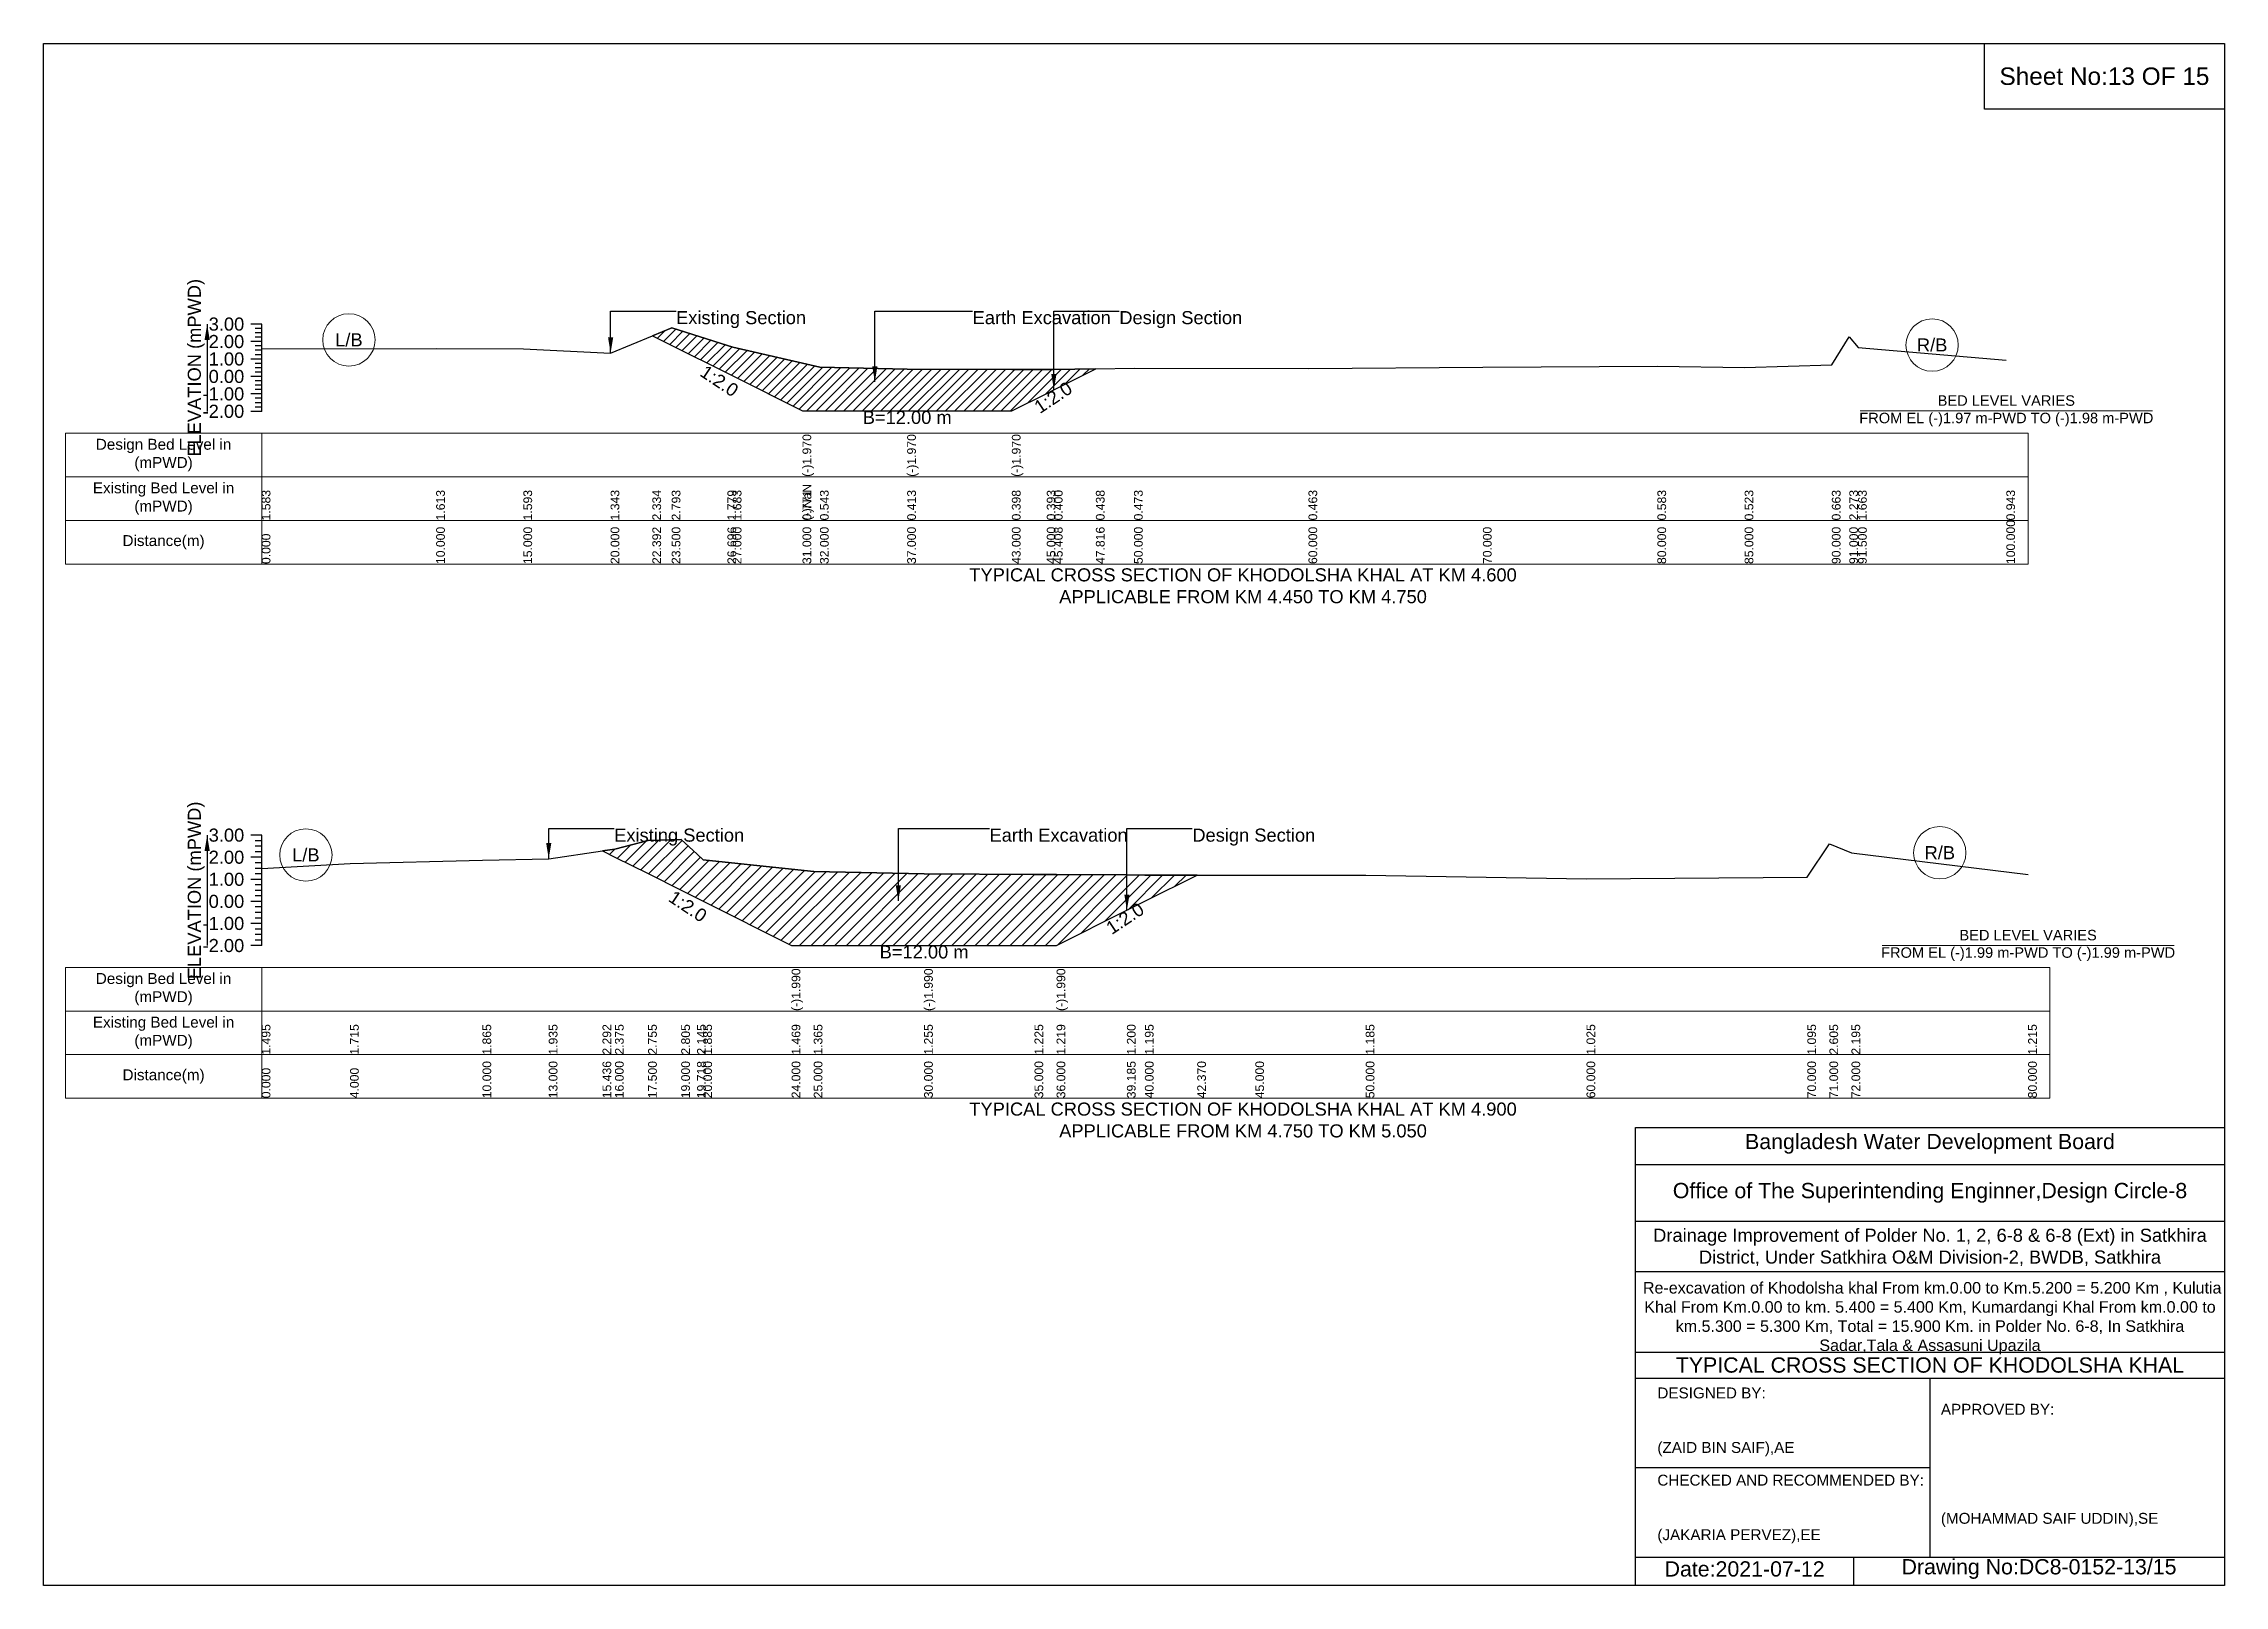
# Model space of a CAD drawing. Header units: inches. Extents: x 91000 to 568000, y -5656 to 0.
# Drawn here: x 220000 to 228000, y -5656 to 0 of the extents above; entities that cross this region are included whole.
import ezdxf

# ---------------------------------------------------------------- set-up
doc = ezdxf.new("R2010")
doc.units = ezdxf.units.IN
doc.header["$LTSCALE"] = 7
doc.header["$MEASUREMENT"] = 0
for name, color, linetype, lineweight in [('Cross section Data Border', 7, 'Continuous', 9), ('Cross Section Labels', 7, 'Continuous', 9), ('Existing_Bed_Level for Xsection', 7, 'Continuous', 25)]:
    doc.layers.add(name, color=color, linetype=linetype, lineweight=lineweight)
doc.styles.get("Standard").update_dxf_attribs({"font": 'arial.ttf'})
doc.dimstyles.get("Standard").update_dxf_attribs({"dimtxt": 0.18, "dimasz": 0.18, "dimexe": 0.18, "dimexo": 0.0625, "dimgap": 0.09, "dimtad": 0, "dimtih": 1, "dimtoh": 1, "dimdec": 4, "dimzin": 0, "dimdsep": 46, "dimtxsty": 'Standard', "dimcen": 0.09, "dimadec": 0, "dimazin": 0, "dimtfac": 1, "dimtdec": 4, "dimtofl": 0, "dimtmove": 0, "dimatfit": 3, "dimfxl": 1, "dimtolj": 1, "dimtzin": 0, "dimarcsym": 0})

msp = doc.modelspace()

# ---------------------------------------------------------------- texts
at = {"attachment_point": 5}
for s, insert, char_height in [('Sheet No:13 OF 15', (227560, -120), 64), ('Bangladesh Water Development Board', (226920, -4036), 56), ('Office of The Superintending Enginner,Design Circle-8', (226920, -4216), 56)]:
    msp.add_mtext(s, dxfattribs=dict(at, insert=insert, char_height=char_height))
for s, insert, char_height, width, attachment_point in [('Drainage Improvement of Polder No. 1, 2, 6-8 & 6-8 (Ext) in Satkhira District, Under Satkhira O&M Division-2, BWDB, Satkhira', (226920, -4416), 48, 2240, 5), (' Re-excavation of Khodolsha khal From km.0.00 to Km.5.200 = 5.200 Km , Kulutia Khal From Km.0.00 to km. 5.400 = 5.400 Km, Kumardangi Khal From km.0.00 to km.5.300 = 5.300 Km, Total = 15.900 Km. in Polder No. 6-8, In Satkhira Sadar,Tala & Assasuni Upazila', (226920, -4676), 42.1524, 2160, 5), ('TYPICAL CROSS SECTION OF KHODOLSHA KHAL', (226920, -4848), 56, 2240, 5), ('DESIGNED BY:^J^J^J(ZAID BIN SAIF),AE', (225920, -5056), 40, 1120, 4), ('APPROVED BY:^J^J^J^J^J^J(MOHAMMAD SAIF UDDIN),SE', (226960, -5216), 40, 1120, 4), ('CHECKED AND RECOMMENDED BY:^J^J^J(JAKARIA PERVEZ),EE', (225920, -5376), 40, 1120, 4), ('Date:2021-07-12', (226240, -5596), 56, 1120, 5), ('Drawing No:DC8-0152-13/15', (227320, -5596), 56, 1760, 5)]:
    msp.add_mtext(s, dxfattribs=dict(insert=insert, char_height=char_height, width=width, attachment_point=attachment_point))
at = {"layer": 'Cross section Data Border', "char_height": 40, "width": 640, "attachment_point": 5}
for s, insert in [('Design Bed Level in (mPWD)', (220440, -1509.2)), ('Existing Bed Level in (mPWD)', (220440, -1669.2)), ('Distance(m)', (220440, -1829.2)), ('Design Bed Level in (mPWD)', (220440, -3469)), ('Existing Bed Level in (mPWD)', (220440, -3629)), ('Distance(m)', (220440, -3789))]:
    msp.add_mtext(s, dxfattribs=dict(at, insert=insert))
at = {"layer": 'Cross Section Labels'}
for s, insert, char_height, attachment_point in [('Existing Section', (222320, -981.2), 48, 1), ('Earth Excavation', (223408, -981.2), 48, 1), ('Design Section', (223946.1, -981.2), 48, 1), ('L/B', (221120, -1086.9), 48, 5), ('R/B', (226928, -1105.8), 48, 5), ('B=12.00 m', (223168, -1347.2), 48, 2), ('BED LEVEL VARIES ^JFROM EL (-)1.97 m-PWD TO (-)1.98 m-PWD', (227200, -1347.2), 38.4, 5), ('TYPICAL CROSS SECTION OF KHODOLSHA KHAL AT KM 4.600^JAPPLICABLE FROM KM 4.450 TO KM 4.750', (224400, -1989.2), 48, 5), ('Existing Section', (222093, -2879.7), 48, 1), ('Earth Excavation', (223470, -2879.7), 48, 1), ('Design Section', (224214, -2879.7), 48, 1), ('L/B', (220962, -2976.5), 48, 5), ('R/B', (226956, -2968.4), 48, 5), ('BED LEVEL VARIES ^JFROM EL (-)1.99 m-PWD TO (-)1.99 m-PWD', (227280, -3308.2), 38.4, 5), ('B=12.00 m', (223230, -3308.2), 48, 2), ('TYPICAL CROSS SECTION OF KHODOLSHA KHAL AT KM 4.900^JAPPLICABLE FROM KM 4.750 TO KM 5.050', (224400, -3949), 48, 5)]:
    msp.add_mtext(s, dxfattribs=dict(at, insert=insert, char_height=char_height, attachment_point=attachment_point))
at = {"layer": 'Cross Section Labels', "char_height": 48, "attachment_point": 2}
for insert, rotation in [((222492.5, -1217.5), 326.30993), ((223690.1, -1278.2), 33.69007), ((222376.9, -3144.9), 326.30993), ((223953.7, -3189.3), 33.69007)]:
    msp.add_mtext('1:2.0', dxfattribs=dict(at, insert=insert, rotation=rotation))
at = {"layer": 'Existing_Bed_Level for Xsection', "rotation": 90}
for s, insert, char_height, attachment_point in [('ELEVATION (mPWD)', (220560, -1189.2), 48, 5), ('(-)1.970', (222784, -1589.2), 32, 1), ('(-)1.970', (223168, -1589.2), 32, 1), ('(-)1.970', (223552, -1589.2), 32, 1), ('1.583', (220800, -1749.2), 32, 1), ('1.613', (221440, -1749.2), 32, 1), ('1.593', (221760, -1749.2), 32, 1), ('1.343', (222080, -1749.2), 32, 1), ('2.334', (222233.1, -1749.2), 32, 1), ('2.793', (222304, -1749.2), 32, 1), ('1.779', (222508.5, -1749.2), 32, 1), ('1.683', (222528, -1749.2), 32, 1), ('(-)NaN', (222784, -1749.2), 32, 1), ('0.771', (222784, -1749.2), 32, 1), ('0.771', (222784, -1749.2), 32, 1), ('0.543', (222848, -1749.2), 32, 1), ('0.543', (222848, -1749.2), 32, 1), ('0.413', (223168, -1749.2), 32, 1), ('0.413', (223168, -1749.2), 32, 1), ('0.413', (223168, -1749.2), 32, 1), ('0.398', (223552, -1749.2), 32, 1), ('0.398', (223552, -1749.2), 32, 1), ('0.398', (223552, -1749.2), 32, 1), ('0.393', (223680, -1749.2), 32, 1), ('0.400', (223706.1, -1749.2), 32, 1), ('0.438', (223860.2, -1749.2), 32, 1), ('0.473', (224000, -1749.2), 32, 1), ('0.463', (224640, -1749.2), 32, 1), ('0.583', (225920, -1749.2), 32, 1), ('0.523', (226240, -1749.2), 32, 1), ('0.663', (226560, -1749.2), 32, 1), ('2.273', (226624, -1749.2), 32, 1), ('1.663', (226656, -1749.2), 32, 1), ('0.943', (227200, -1749.2), 32, 1), ('100.000', (227200, -1909.2), 32, 1), ('0.000', (220800, -1909.2), 32, 1), ('10.000', (221440, -1909.2), 32, 1), ('15.000', (221760, -1909.2), 32, 1), ('20.000', (222080, -1909.2), 32, 1), ('22.392', (222233.1, -1909.2), 32, 1), ('23.500', (222304, -1909.2), 32, 1), ('26.696', (222508.5, -1909.2), 32, 1), ('27.000', (222528, -1909.2), 32, 1), ('31.000', (222784, -1909.2), 32, 1), ('31.000', (222784, -1909.2), 32, 1), ('31.000', (222784, -1909.2), 32, 1), ('32.000', (222848, -1909.2), 32, 1), ('37.000', (223168, -1909.2), 32, 1), ('37.000', (223168, -1909.2), 32, 1), ('37.000', (223168, -1909.2), 32, 1), ('43.000', (223552, -1909.2), 32, 1), ('43.000', (223552, -1909.2), 32, 1), ('43.000', (223552, -1909.2), 32, 1), ('45.000', (223680, -1909.2), 32, 1), ('45.408', (223706.1, -1909.2), 32, 1), ('47.816', (223860.2, -1909.2), 32, 1), ('50.000', (224000, -1909.2), 32, 1), ('60.000', (224640, -1909.2), 32, 1), ('70.000', (225280, -1909.2), 32, 1), ('80.000', (225920, -1909.2), 32, 1), ('85.000', (226240, -1909.2), 32, 1), ('90.000', (226560, -1909.2), 32, 1), ('91.000', (226624, -1909.2), 32, 1), ('91.500', (226656, -1909.2), 32, 1), ('ELEVATION (mPWD)', (220560, -3106.5), 48, 5), ('(-)1.990', (222744, -3549), 32, 1), ('(-)1.990', (223230, -3549), 32, 1), ('(-)1.990', (223716, -3549), 32, 1), ('1.495', (220800, -3709), 32, 1), ('1.715', (221124, -3709), 32, 1), ('1.865', (221610, -3709), 32, 1), ('1.935', (221853, -3709), 32, 1), ('2.292', (222050.3, -3709), 32, 1), ('2.375', (222096, -3709), 32, 1), ('2.755', (222217.5, -3709), 32, 1), ('2.805', (222339, -3709), 32, 1), ('2.145', (222397.1, -3709), 32, 1), ('1.885', (222420, -3709), 32, 1), ('1.469', (222744, -3709), 32, 1), ('1.469', (222744, -3709), 32, 1), ('1.469', (222744, -3709), 32, 1), ('1.365', (222825, -3709), 32, 1), ('1.255', (223230, -3709), 32, 1), ('1.255', (223230, -3709), 32, 1), ('1.255', (223230, -3709), 32, 1), ('1.225', (223635, -3709), 32, 1), ('1.219', (223716, -3709), 32, 1), ('1.219', (223716, -3709), 32, 1), ('1.219', (223716, -3709), 32, 1), ('1.200', (223974, -3709), 32, 1), ('1.195', (224040, -3709), 32, 1), ('1.195', (224040, -3709), 32, 1), ('1.195', (224040, -3709), 32, 1), ('1.185', (224850, -3709), 32, 1), ('1.025', (225660, -3709), 32, 1), ('1.095', (226470, -3709), 32, 1), ('2.605', (226551, -3709), 32, 1), ('2.195', (226632, -3709), 32, 1), ('1.215', (227280, -3709), 32, 1), ('0.000', (220800, -3869), 32, 1), ('4.000', (221124, -3869), 32, 1), ('10.000', (221610, -3869), 32, 1), ('13.000', (221853, -3869), 32, 1), ('15.436', (222050.3, -3869), 32, 1), ('16.000', (222096, -3869), 32, 1), ('17.500', (222217.5, -3869), 32, 1), ('19.000', (222339, -3869), 32, 1), ('19.718', (222397.1, -3869), 32, 1), ('20.000', (222420, -3869), 32, 1), ('24.000', (222744, -3869), 32, 1), ('24.000', (222744, -3869), 32, 1), ('24.000', (222744, -3869), 32, 1), ('25.000', (222825, -3869), 32, 1), ('30.000', (223230, -3869), 32, 1), ('30.000', (223230, -3869), 32, 1), ('30.000', (223230, -3869), 32, 1), ('35.000', (223635, -3869), 32, 1), ('36.000', (223716, -3869), 32, 1), ('36.000', (223716, -3869), 32, 1), ('36.000', (223716, -3869), 32, 1), ('39.185', (223974, -3869), 32, 1), ('40.000', (224040, -3869), 32, 1), ('42.370', (224232, -3869), 32, 1), ('45.000', (224445, -3869), 32, 1), ('50.000', (224850, -3869), 32, 1), ('60.000', (225660, -3869), 32, 1), ('70.000', (226470, -3869), 32, 1), ('71.000', (226551, -3869), 32, 1), ('72.000', (226632, -3869), 32, 1), ('80.000', (227280, -3869), 32, 1)]:
    msp.add_mtext(s, dxfattribs=dict(at, insert=insert, char_height=char_height, attachment_point=attachment_point))
at = {"layer": 'Existing_Bed_Level for Xsection', "char_height": 48, "attachment_point": 6}
for s, insert in [('3.00', (220736, -1029.2)), ('2.00', (220736, -1093.2)), ('0.00', (220736, -1221.2)), ('1.00', (220736, -1157.2)), ('-1.00', (220736, -1285.2)), ('-2.00', (220736, -1349.2)), ('3.00', (220736, -2904)), ('2.00', (220736, -2985)), ('1.00', (220736, -3066)), ('0.00', (220736, -3147)), ('-1.00', (220736, -3228)), ('-2.00', (220736, -3309))]:
    msp.add_mtext(s, dxfattribs=dict(at, insert=insert))

# ---------------------------------------------------------------- hatches: boundary and pattern name
at = {"layer": 'Existing_Bed_Level for Xsection'}
h = msp.add_hatch(dxfattribs=at)
h.set_pattern_fill('ANSI31', color=256, scale=192, style=0)
h.paths.add_polyline_path([(222233.1, -1071.8), (222304, -1107.2), (222508.5, -1209.5), (222528, -1219.2), (222784, -1347.2), (222848, -1347.2), (223168, -1347.2), (223552, -1347.2), (223680, -1283.2), (223706.1, -1270.2), (223860.2, -1193.1), (223706.1, -1195.6), (223680, -1196), (223552, -1195.7), (223168, -1194.7), (222848, -1186.4), (222784, -1171.8), (222528, -1113.4), (222508.5, -1107.3), (222304, -1042.4)])
h = msp.add_hatch(dxfattribs=at)
h.set_pattern_fill('ANSI31', color=256, scale=243, style=0)
h.paths.add_polyline_path([(222050.3, -2961.4), (222096, -2984.2), (222217.5, -3045), (222339, -3105.7), (222397.1, -3134.8), (222420, -3146.2), (222744, -3308.2), (222825, -3308.2), (223230, -3308.2), (223635, -3308.2), (223716, -3308.2), (223974, -3179.2), (224040, -3146.2), (224232, -3050.2), (224040, -3050.2), (223974, -3049.8), (223716, -3048.3), (223635, -3047.8), (223230, -3045.4), (222825, -3036.5), (222744, -3028), (222420, -2994.3), (222397.1, -2973.3), (222339, -2919.8), (222217.5, -2923.9), (222096, -2954.7)])

# ---------------------------------------------------------------- linework, layer by layer
for points in [[(220000, 0), (228000, 0), (228000, -5656), (220000, -5656)], [(227120, 0), (228000, 0), (228000, -240), (227120, -240)]]:
    msp.add_lwpolyline(points, close=True)
for points in [[(225840, -5656), (225840, -3976), (228000, -3976)], [(225840, -4112), (228000, -4112)], [(225840, -4320), (228000, -4320)], [(225840, -4504), (228000, -4504)], [(225840, -4800), (228000, -4800)], [(225840, -4896), (228000, -4896)], [(226920, -4896), (226920, -5552)], [(225840, -5224), (226920, -5224)], [(225840, -5552), (228000, -5552)], [(226640, -5552), (226640, -5656)]]:
    msp.add_lwpolyline(points)
at = {"layer": 'Cross section Data Border'}
for points in [[(220080, -1429.2), (227280, -1429.2), (227280, -1909.2), (220080, -1909.2)], [(220080, -3389), (227360, -3389), (227360, -3869), (220080, -3869)]]:
    msp.add_lwpolyline(points, close=True, dxfattribs=at)
for points in [[(220800, -1429.2), (220800, -1909.2)], [(220080, -1589.2), (227280, -1589.2)], [(220080, -1749.2), (227280, -1749.2)], [(220800, -3389), (220800, -3869)], [(220080, -3549), (227360, -3549)], [(220080, -3709), (227360, -3709)]]:
    msp.add_lwpolyline(points, dxfattribs=at)
at = {"layer": 'Cross Section Labels'}
for points in [[(226664.2, -1347.2), (227735.8, -1347.2)], [(226744.2, -3308.2), (227815.8, -3308.2)]]:
    msp.add_lwpolyline(points, dxfattribs=at)
for centre in [(221120, -1086.9), (226928, -1105.8), (226956, -2968.4), (220962, -2976.5)]:
    msp.add_circle(centre, 96, dxfattribs=at)
at = {"layer": 'Existing_Bed_Level for Xsection'}
for points in [[(220800, -1029.2), (220760, -1029.2)], [(220800, -1349.2), (220800, -1285.2), (220800, -1221.2), (220800, -1157.2), (220800, -1093.2), (220800, -1029.2)], [(220800, -1093.2), (220760, -1093.2)], [(220800, -1045.2), (220776, -1045.2)], [(220800, -1061.2), (220776, -1061.2)], [(220800, -1077.2), (220776, -1077.2)], [(220800, -1109.2), (220776, -1109.2)], [(220800, -1119.8), (221440, -1117.9), (221760, -1119.2), (222080, -1135.2), (222233.1, -1071.8), (222304, -1042.4), (222508.5, -1107.3), (222528, -1113.4), (222784, -1171.8), (222784, -1171.8), (222848, -1186.4), (223168, -1194.7), (223168, -1194.7), (223552, -1195.7), (223552, -1195.7), (223680, -1196), (223706.1, -1195.6), (223860.2, -1193.1), (224000, -1190.9), (224640, -1191.5), (225280, -1186.4), (225920, -1183.8), (226240, -1187.7), (226560, -1178.7), (226624, -1075.7), (226656, -1114.7), (227200, -1160.8)], [(220800, -1157.2), (220760, -1157.2)], [(220800, -1125.2), (220776, -1125.2)], [(220800, -1141.2), (220776, -1141.2)], [(220800, -1173.2), (220776, -1173.2)], [(220800, -1189.2), (220776, -1189.2)], [(220800, -1221.2), (220760, -1221.2)], [(220800, -1205.2), (220776, -1205.2)], [(220800, -1237.2), (220776, -1237.2)], [(220800, -1253.2), (220776, -1253.2)], [(220800, -1269.2), (220776, -1269.2)], [(220800, -1285.2), (220760, -1285.2)], [(220800, -1349.2), (220760, -1349.2)], [(220800, -1301.2), (220776, -1301.2)], [(220800, -1317.2), (220776, -1317.2)], [(220800, -1333.2), (220776, -1333.2)], [(220800, -2904), (220760, -2904)], [(220800, -2924.3), (220776, -2924.3)], [(220800, -2944.5), (220776, -2944.5)], [(220800, -3309), (220800, -3228), (220800, -3147), (220800, -3066), (220800, -2985), (220800, -2904)], [(220800, -3025.9), (221124, -3008.1), (221610, -2996), (221853, -2990.3), (222050.3, -2961.4), (222096, -2954.7), (222217.5, -2923.9), (222339, -2919.8), (222397.1, -2973.3), (222420, -2994.3), (222744, -3028), (222744, -3028), (222825, -3036.5), (223230, -3045.4), (223230, -3045.4), (223635, -3047.8), (223716, -3048.3), (223716, -3048.3), (223974, -3049.8), (224040, -3050.2), (224232, -3050.2), (224445, -3050.2), (224850, -3051), (225660, -3064), (226470, -3058.3), (226551, -2936), (226632, -2969.2), (227280, -3048.6)], [(220800, -2985), (220760, -2985)], [(220800, -2964.8), (220776, -2964.8)], [(220800, -3005.3), (220776, -3005.3)], [(220800, -3025.5), (220776, -3025.5)], [(220800, -3066), (220760, -3066)], [(220800, -3045.8), (220776, -3045.8)], [(220800, -3086.3), (220776, -3086.3)], [(220800, -3106.5), (220776, -3106.5)], [(220800, -3147), (220760, -3147)], [(220800, -3126.8), (220776, -3126.8)], [(220800, -3167.3), (220776, -3167.3)], [(220800, -3187.5), (220776, -3187.5)], [(220800, -3228), (220760, -3228)], [(220800, -3207.8), (220776, -3207.8)], [(220800, -3248.3), (220776, -3248.3)], [(220800, -3268.5), (220776, -3268.5)], [(220800, -3309), (220760, -3309)], [(220800, -3288.8), (220776, -3288.8)]]:
    msp.add_lwpolyline(points, dxfattribs=at)
for points in [[(222233.1, -1071.8), (222304, -1107.2), (222508.5, -1209.5), (222528, -1219.2), (222784, -1347.2), (222784, -1347.2), (222848, -1347.2), (223168, -1347.2), (223168, -1347.2), (223552, -1347.2), (223552, -1347.2), (223680, -1283.2), (223706.1, -1270.2), (223860.2, -1193.1), (223860.2, -1193.1), (223860.2, -1193.1), (223706.1, -1195.6), (223680, -1196), (223552, -1195.7), (223552, -1195.7), (223168, -1194.7), (223168, -1194.7), (222848, -1186.4), (222784, -1171.8), (222784, -1171.8), (222528, -1113.4), (222508.5, -1107.3), (222304, -1042.4)], [(222050.3, -2961.4), (222096, -2984.2), (222217.5, -3045), (222339, -3105.7), (222397.1, -3134.8), (222420, -3146.2), (222744, -3308.2), (222744, -3308.2), (222825, -3308.2), (223230, -3308.2), (223230, -3308.2), (223635, -3308.2), (223716, -3308.2), (223716, -3308.2), (223974, -3179.2), (224040, -3146.2), (224232, -3050.2), (224232, -3050.2), (224232, -3050.2), (224040, -3050.2), (223974, -3049.8), (223716, -3048.3), (223716, -3048.3), (223635, -3047.8), (223230, -3045.4), (223230, -3045.4), (222825, -3036.5), (222744, -3028), (222744, -3028), (222420, -2994.3), (222397.1, -2973.3), (222339, -2919.8), (222217.5, -2923.9), (222096, -2954.7)]]:
    msp.add_lwpolyline(points, close=True, dxfattribs=at)

msp.set_redraw_order([(e.dxf.handle, doc.entitydb.next_handle()) for e in msp.query("TEXT MTEXT ATTDEF DIMENSION ARC_DIMENSION")])  # texts and dimensions are drawn at this point

# ---------------------------------------------------------------- leaders
at = {"layer": 'Cross Section Labels', "annotation_type": 0, "has_hookline": 1, "hookline_direction": 0}
for points, text_width in [([(222080, -1135.2), (222080, -981.2), (222319.9, -981.2)], 467.2), ([(223049.3, -1241.1), (223049.3, -981.2), (223407.9, -981.2)], 497), ([(223706.1, -1270.2), (223706.1, -981.2), (223946, -981.2)], 441.2), ([(221853, -2990.3), (221853, -2879.7), (222092.9, -2879.7)], 467.2), ([(223135.5, -3145.1), (223135.5, -2879.7), (223469.9, -2879.7)], 497), ([(223974, -3179.2), (223974, -2879.7), (224213.9, -2879.7)], 441.2)]:
    msp.add_leader(points, dimstyle='Standard', override={"dimasz": 57.6}, dxfattribs=dict(at, text_width=text_width))
at = {"layer": 'Existing_Bed_Level for Xsection'}
for points in [[(220600, -1029.2), (220600, -1349.2)], [(220600, -2904), (220600, -3309)]]:
    msp.add_leader(points, dimstyle='Standard', override={"dimasz": 57.6}, dxfattribs=at)

doc.saveas('drawing.dxf')
